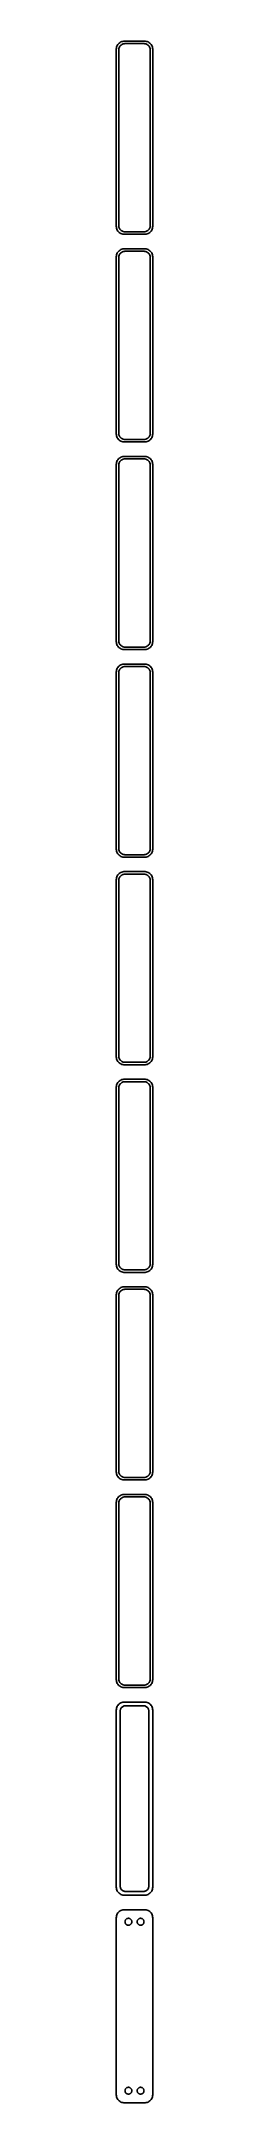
# Model space of a CAD drawing. Header units: metres. Extents: x -11 to 11, y 1230 to 2511.
import ezdxf

# ---------------------------------------------------------------- set-up
doc = ezdxf.new("R2010")
doc.units = ezdxf.units.M

msp = doc.modelspace()

# ---------------------------------------------------------------- linework, layer by layer
for p, q in [((-7.79507, 2510.76), (-8.37889, 2510.52)), ((-7.1869, 2510.91), (-7.79507, 2510.76)), ((-6.56395, 2510.99), (-7.1869, 2510.91)), ((6.56395, 2510.99), (-6.56395, 2510.99)), ((7.1869, 2510.91), (6.56395, 2510.99)), ((7.79507, 2510.76), (7.1869, 2510.91)), ((8.37889, 2510.52), (7.79507, 2510.76)), ((-11.2106, 2506.63), (-11.25, 2506)), ((-11.25, 2506), (-11.25, 2396)), ((-11.0929, 2507.24), (-11.2106, 2506.63)), ((-10.8989, 2507.84), (-11.0929, 2507.24)), ((-10.6315, 2508.41), (-10.8989, 2507.84)), ((-10.2951, 2508.94), (-10.6315, 2508.41)), ((-9.89484, 2509.42), (-10.2951, 2508.94)), ((-9.43712, 2509.85), (-9.89484, 2509.42)), ((-9.75, 2505.5), (-9.71844, 2506)), ((-9.75, 2396.5), (-9.75, 2505.5)), ((-9.71844, 2506), (-9.62433, 2506.49)), ((-9.62433, 2506.49), (-9.4691, 2506.97)), ((-9.4691, 2506.97), (-9.25522, 2507.43)), ((-8.92912, 2510.22), (-9.43712, 2509.85)), ((-9.25522, 2507.43), (-8.98605, 2507.85)), ((-8.98605, 2507.85), (-8.66586, 2508.24)), ((-8.37889, 2510.52), (-8.92912, 2510.22)), ((-8.66586, 2508.24), (-8.29968, 2508.58)), ((-8.29968, 2508.58), (-7.8933, 2508.88)), ((-7.8933, 2508.88), (-7.45311, 2509.12)), ((-7.45311, 2509.12), (-6.98605, 2509.3)), ((-6.98605, 2509.3), (-6.49951, 2509.43)), ((-6.49951, 2509.43), (-6.00116, 2509.49)), ((-6.00116, 2509.49), (6.00116, 2509.49)), ((6.00116, 2509.49), (6.49951, 2509.43)), ((6.49951, 2509.43), (6.98605, 2509.3)), ((6.98605, 2509.3), (7.45311, 2509.12)), ((7.45311, 2509.12), (7.8933, 2508.88)), ((7.8933, 2508.88), (8.29968, 2508.58)), ((8.29968, 2508.58), (8.66586, 2508.24)), ((8.92912, 2510.22), (8.37889, 2510.52)), ((8.66586, 2508.24), (8.98605, 2507.85)), ((9.43712, 2509.85), (8.92912, 2510.22)), ((8.98605, 2507.85), (9.25522, 2507.43)), ((9.25522, 2507.43), (9.4691, 2506.97)), ((9.89484, 2509.42), (9.43712, 2509.85)), ((9.4691, 2506.97), (9.62433, 2506.49)), ((9.62433, 2506.49), (9.71844, 2506)), ((9.71844, 2506), (9.75, 2505.5)), ((9.75, 2505.5), (9.75, 2396.5)), ((10.2951, 2508.94), (9.89484, 2509.42)), ((10.6315, 2508.41), (10.2951, 2508.94)), ((10.8989, 2507.84), (10.6315, 2508.41)), ((11.0929, 2507.24), (10.8989, 2507.84)), ((11.2106, 2506.63), (11.0929, 2507.24)), ((11.25, 2506), (11.2106, 2506.63)), ((11.25, 2396), (11.25, 2506)), ((-11.25, 2396), (-11.2106, 2395.37)), ((-9.71844, 2396), (-9.75, 2396.5)), ((-9.62433, 2395.51), (-9.71844, 2396)), ((-9.4691, 2395.03), (-9.62433, 2395.51)), ((9.62433, 2395.51), (9.4691, 2395.03)), ((9.71844, 2396), (9.62433, 2395.51)), ((9.75, 2396.5), (9.71844, 2396)), ((11.2106, 2395.37), (11.25, 2396)), ((-11.2106, 2395.37), (-11.0929, 2394.76)), ((-11.0929, 2394.76), (-10.8989, 2394.16)), ((-10.8989, 2394.16), (-10.6315, 2393.59)), ((-10.6315, 2393.59), (-10.2951, 2393.06)), ((-10.2951, 2393.06), (-9.89484, 2392.58)), ((-9.89484, 2392.58), (-9.43712, 2392.15)), ((-9.25522, 2394.57), (-9.4691, 2395.03)), ((-9.43712, 2392.15), (-8.92912, 2391.78)), ((-8.98605, 2394.15), (-9.25522, 2394.57)), ((-8.66586, 2393.76), (-8.98605, 2394.15)), ((-8.92912, 2391.78), (-8.37889, 2391.48)), ((-8.29968, 2393.42), (-8.66586, 2393.76)), ((-8.37889, 2391.48), (-7.79507, 2391.24)), ((-7.8933, 2393.12), (-8.29968, 2393.42)), ((-7.45311, 2392.88), (-7.8933, 2393.12)), ((-7.79507, 2391.24), (-7.1869, 2391.09)), ((-6.98605, 2392.7), (-7.45311, 2392.88)), ((-7.1869, 2391.09), (-6.56395, 2391.01)), ((-6.49951, 2392.57), (-6.98605, 2392.7)), ((-6.56395, 2391.01), (6.56395, 2391.01)), ((-6.00116, 2392.51), (-6.49951, 2392.57)), ((6.00116, 2392.51), (-6.00116, 2392.51)), ((6.49951, 2392.57), (6.00116, 2392.51)), ((6.98605, 2392.7), (6.49951, 2392.57)), ((6.56395, 2391.01), (7.1869, 2391.09)), ((7.45311, 2392.88), (6.98605, 2392.7)), ((7.1869, 2391.09), (7.79507, 2391.24)), ((7.8933, 2393.12), (7.45311, 2392.88)), ((7.79507, 2391.24), (8.37889, 2391.48)), ((8.29968, 2393.42), (7.8933, 2393.12)), ((8.66586, 2393.76), (8.29968, 2393.42)), ((8.37889, 2391.48), (8.92912, 2391.78)), ((8.98605, 2394.15), (8.66586, 2393.76)), ((8.92912, 2391.78), (9.43712, 2392.15)), ((9.25522, 2394.57), (8.98605, 2394.15)), ((9.4691, 2395.03), (9.25522, 2394.57)), ((9.43712, 2392.15), (9.89484, 2392.58)), ((9.89484, 2392.58), (10.2951, 2393.06)), ((10.2951, 2393.06), (10.6315, 2393.59)), ((10.6315, 2393.59), (10.8989, 2394.16)), ((10.8989, 2394.16), (11.0929, 2394.76)), ((11.0929, 2394.76), (11.2106, 2395.37)), ((-11.2106, 2377.63), (-11.25, 2377)), ((-11.25, 2377), (-11.25, 2267)), ((-11.0929, 2378.24), (-11.2106, 2377.63)), ((-10.8989, 2378.84), (-11.0929, 2378.24)), ((-10.6315, 2379.41), (-10.8989, 2378.84)), ((-10.2951, 2379.94), (-10.6315, 2379.41)), ((-9.89484, 2380.42), (-10.2951, 2379.94)), ((-9.43712, 2380.85), (-9.89484, 2380.42)), ((-9.75, 2376.5), (-9.71844, 2377)), ((-9.75, 2267.5), (-9.75, 2376.5)), ((-9.71844, 2377), (-9.62433, 2377.49)), ((-9.62433, 2377.49), (-9.4691, 2377.97)), ((-9.4691, 2377.97), (-9.25522, 2378.43)), ((-8.92912, 2381.22), (-9.43712, 2380.85)), ((-9.25522, 2378.43), (-8.98605, 2378.85)), ((-8.98605, 2378.85), (-8.66586, 2379.24)), ((-8.37889, 2381.52), (-8.92912, 2381.22)), ((-8.66586, 2379.24), (-8.29968, 2379.58)), ((-7.79507, 2381.76), (-8.37889, 2381.52)), ((-8.29968, 2379.58), (-7.8933, 2379.88)), ((-7.8933, 2379.88), (-7.45311, 2380.12)), ((-7.1869, 2381.91), (-7.79507, 2381.76)), ((-7.45311, 2380.12), (-6.98605, 2380.3)), ((-6.56395, 2381.99), (-7.1869, 2381.91)), ((-6.98605, 2380.3), (-6.49951, 2380.43)), ((6.56395, 2381.99), (-6.56395, 2381.99)), ((-6.49951, 2380.43), (-6.00116, 2380.49)), ((-6.00116, 2380.49), (6.00116, 2380.49)), ((6.00116, 2380.49), (6.49951, 2380.43)), ((6.49951, 2380.43), (6.98605, 2380.3)), ((7.1869, 2381.91), (6.56395, 2381.99)), ((6.98605, 2380.3), (7.45311, 2380.12)), ((7.79507, 2381.76), (7.1869, 2381.91)), ((7.45311, 2380.12), (7.8933, 2379.88)), ((8.37889, 2381.52), (7.79507, 2381.76)), ((7.8933, 2379.88), (8.29968, 2379.58)), ((8.29968, 2379.58), (8.66586, 2379.24)), ((8.92912, 2381.22), (8.37889, 2381.52)), ((8.66586, 2379.24), (8.98605, 2378.85)), ((9.43712, 2380.85), (8.92912, 2381.22)), ((8.98605, 2378.85), (9.25522, 2378.43)), ((9.25522, 2378.43), (9.4691, 2377.97)), ((9.89484, 2380.42), (9.43712, 2380.85)), ((9.4691, 2377.97), (9.62433, 2377.49)), ((9.62433, 2377.49), (9.71844, 2377)), ((9.71844, 2377), (9.75, 2376.5)), ((9.75, 2376.5), (9.75, 2267.5)), ((10.2951, 2379.94), (9.89484, 2380.42)), ((10.6315, 2379.41), (10.2951, 2379.94)), ((10.8989, 2378.84), (10.6315, 2379.41)), ((11.0929, 2378.24), (10.8989, 2378.84)), ((11.2106, 2377.63), (11.0929, 2378.24)), ((11.25, 2377), (11.2106, 2377.63)), ((11.25, 2267), (11.25, 2377)), ((-9.71844, 2267), (-9.75, 2267.5)), ((9.75, 2267.5), (9.71844, 2267)), ((-11.25, 2267), (-11.2106, 2266.37)), ((-11.2106, 2266.37), (-11.0929, 2265.76)), ((-11.0929, 2265.76), (-10.8989, 2265.16)), ((-10.8989, 2265.16), (-10.6315, 2264.59)), ((-10.6315, 2264.59), (-10.2951, 2264.06)), ((-10.2951, 2264.06), (-9.89484, 2263.58)), ((-9.89484, 2263.58), (-9.43712, 2263.15)), ((-9.62433, 2266.51), (-9.71844, 2267)), ((-9.4691, 2266.03), (-9.62433, 2266.51)), ((-9.25522, 2265.57), (-9.4691, 2266.03)), ((-9.43712, 2263.15), (-8.92912, 2262.78)), ((-8.98605, 2265.15), (-9.25522, 2265.57)), ((-8.66586, 2264.76), (-8.98605, 2265.15)), ((-8.92912, 2262.78), (-8.37889, 2262.48)), ((-8.29968, 2264.42), (-8.66586, 2264.76)), ((-8.37889, 2262.48), (-7.79507, 2262.24)), ((-7.8933, 2264.12), (-8.29968, 2264.42)), ((-7.45311, 2263.88), (-7.8933, 2264.12)), ((-7.79507, 2262.24), (-7.1869, 2262.09)), ((-6.98605, 2263.7), (-7.45311, 2263.88)), ((-7.1869, 2262.09), (-6.56395, 2262.01)), ((-6.49951, 2263.57), (-6.98605, 2263.7)), ((-6.56395, 2262.01), (6.56395, 2262.01)), ((-6.00116, 2263.51), (-6.49951, 2263.57)), ((6.00116, 2263.51), (-6.00116, 2263.51)), ((6.49951, 2263.57), (6.00116, 2263.51)), ((6.98605, 2263.7), (6.49951, 2263.57)), ((6.56395, 2262.01), (7.1869, 2262.09)), ((7.45311, 2263.88), (6.98605, 2263.7)), ((7.1869, 2262.09), (7.79507, 2262.24)), ((7.8933, 2264.12), (7.45311, 2263.88)), ((7.79507, 2262.24), (8.37889, 2262.48)), ((8.29968, 2264.42), (7.8933, 2264.12)), ((8.66586, 2264.76), (8.29968, 2264.42)), ((8.37889, 2262.48), (8.92912, 2262.78)), ((8.98605, 2265.15), (8.66586, 2264.76)), ((8.92912, 2262.78), (9.43712, 2263.15)), ((9.25522, 2265.57), (8.98605, 2265.15)), ((9.4691, 2266.03), (9.25522, 2265.57)), ((9.43712, 2263.15), (9.89484, 2263.58)), ((9.62433, 2266.51), (9.4691, 2266.03)), ((9.71844, 2267), (9.62433, 2266.51)), ((9.89484, 2263.58), (10.2951, 2264.06)), ((10.2951, 2264.06), (10.6315, 2264.59)), ((10.6315, 2264.59), (10.8989, 2265.16)), ((10.8989, 2265.16), (11.0929, 2265.76)), ((11.0929, 2265.76), (11.2106, 2266.37)), ((11.2106, 2266.37), (11.25, 2267)), ((-11.2106, 2248.63), (-11.25, 2248)), ((-11.25, 2248), (-11.25, 2138)), ((-11.0929, 2249.24), (-11.2106, 2248.63)), ((-10.8989, 2249.84), (-11.0929, 2249.24)), ((-10.6315, 2250.41), (-10.8989, 2249.84)), ((-10.2951, 2250.94), (-10.6315, 2250.41)), ((-9.89484, 2251.42), (-10.2951, 2250.94)), ((-9.43712, 2251.85), (-9.89484, 2251.42)), ((-9.75, 2247.5), (-9.71844, 2248)), ((-9.75, 2138.5), (-9.75, 2247.5)), ((-9.71844, 2248), (-9.62433, 2248.49)), ((-9.62433, 2248.49), (-9.4691, 2248.97)), ((-9.4691, 2248.97), (-9.25522, 2249.43)), ((-8.92912, 2252.22), (-9.43712, 2251.85)), ((-9.25522, 2249.43), (-8.98605, 2249.85)), ((-8.98605, 2249.85), (-8.66586, 2250.24)), ((-8.37889, 2252.52), (-8.92912, 2252.22)), ((-8.66586, 2250.24), (-8.29968, 2250.58)), ((-7.79507, 2252.76), (-8.37889, 2252.52)), ((-8.29968, 2250.58), (-7.8933, 2250.88)), ((-7.8933, 2250.88), (-7.45311, 2251.12)), ((-7.1869, 2252.91), (-7.79507, 2252.76)), ((-7.45311, 2251.12), (-6.98605, 2251.3)), ((-6.56395, 2252.99), (-7.1869, 2252.91)), ((-6.98605, 2251.3), (-6.49951, 2251.43)), ((6.56395, 2252.99), (-6.56395, 2252.99)), ((-6.49951, 2251.43), (-6.00116, 2251.49)), ((-6.00116, 2251.49), (6.00116, 2251.49)), ((6.00116, 2251.49), (6.49951, 2251.43)), ((6.49951, 2251.43), (6.98605, 2251.3)), ((7.1869, 2252.91), (6.56395, 2252.99)), ((6.98605, 2251.3), (7.45311, 2251.12)), ((7.79507, 2252.76), (7.1869, 2252.91)), ((7.45311, 2251.12), (7.8933, 2250.88)), ((8.37889, 2252.52), (7.79507, 2252.76)), ((7.8933, 2250.88), (8.29968, 2250.58)), ((8.29968, 2250.58), (8.66586, 2250.24)), ((8.92912, 2252.22), (8.37889, 2252.52)), ((8.66586, 2250.24), (8.98605, 2249.85)), ((9.43712, 2251.85), (8.92912, 2252.22)), ((8.98605, 2249.85), (9.25522, 2249.43)), ((9.25522, 2249.43), (9.4691, 2248.97)), ((9.89484, 2251.42), (9.43712, 2251.85)), ((9.4691, 2248.97), (9.62433, 2248.49)), ((9.62433, 2248.49), (9.71844, 2248)), ((9.71844, 2248), (9.75, 2247.5)), ((9.75, 2247.5), (9.75, 2138.5)), ((10.2951, 2250.94), (9.89484, 2251.42)), ((10.6315, 2250.41), (10.2951, 2250.94)), ((10.8989, 2249.84), (10.6315, 2250.41)), ((11.0929, 2249.24), (10.8989, 2249.84)), ((11.2106, 2248.63), (11.0929, 2249.24)), ((11.25, 2248), (11.2106, 2248.63)), ((11.25, 2138), (11.25, 2248)), ((-11.25, 2138), (-11.2106, 2137.37)), ((-11.2106, 2137.37), (-11.0929, 2136.76)), ((-11.0929, 2136.76), (-10.8989, 2136.16)), ((-10.8989, 2136.16), (-10.6315, 2135.59)), ((-10.6315, 2135.59), (-10.2951, 2135.06)), ((-10.2951, 2135.06), (-9.89484, 2134.58)), ((-9.89484, 2134.58), (-9.43712, 2134.15)), ((-9.71844, 2138), (-9.75, 2138.5)), ((-9.62433, 2137.51), (-9.71844, 2138)), ((-9.4691, 2137.03), (-9.62433, 2137.51)), ((-9.25522, 2136.57), (-9.4691, 2137.03)), ((-9.43712, 2134.15), (-8.92912, 2133.78)), ((-8.98605, 2136.15), (-9.25522, 2136.57)), ((-8.66586, 2135.76), (-8.98605, 2136.15)), ((-8.92912, 2133.78), (-8.37889, 2133.48)), ((-8.29968, 2135.42), (-8.66586, 2135.76)), ((-8.37889, 2133.48), (-7.79507, 2133.24)), ((-7.8933, 2135.12), (-8.29968, 2135.42)), ((-7.45311, 2134.88), (-7.8933, 2135.12)), ((-7.79507, 2133.24), (-7.1869, 2133.09)), ((-6.98605, 2134.7), (-7.45311, 2134.88)), ((-7.1869, 2133.09), (-6.56395, 2133.01)), ((-6.49951, 2134.57), (-6.98605, 2134.7)), ((-6.56395, 2133.01), (6.56395, 2133.01)), ((-6.00116, 2134.51), (-6.49951, 2134.57)), ((6.00116, 2134.51), (-6.00116, 2134.51)), ((6.49951, 2134.57), (6.00116, 2134.51)), ((6.98605, 2134.7), (6.49951, 2134.57)), ((6.56395, 2133.01), (7.1869, 2133.09)), ((7.45311, 2134.88), (6.98605, 2134.7)), ((7.1869, 2133.09), (7.79507, 2133.24)), ((7.8933, 2135.12), (7.45311, 2134.88)), ((7.79507, 2133.24), (8.37889, 2133.48)), ((8.29968, 2135.42), (7.8933, 2135.12)), ((8.66586, 2135.76), (8.29968, 2135.42)), ((8.37889, 2133.48), (8.92912, 2133.78)), ((8.98605, 2136.15), (8.66586, 2135.76)), ((8.92912, 2133.78), (9.43712, 2134.15)), ((9.25522, 2136.57), (8.98605, 2136.15)), ((9.4691, 2137.03), (9.25522, 2136.57)), ((9.43712, 2134.15), (9.89484, 2134.58)), ((9.62433, 2137.51), (9.4691, 2137.03)), ((9.71844, 2138), (9.62433, 2137.51)), ((9.75, 2138.5), (9.71844, 2138)), ((9.89484, 2134.58), (10.2951, 2135.06)), ((10.2951, 2135.06), (10.6315, 2135.59)), ((10.6315, 2135.59), (10.8989, 2136.16)), ((10.8989, 2136.16), (11.0929, 2136.76)), ((11.0929, 2136.76), (11.2106, 2137.37)), ((11.2106, 2137.37), (11.25, 2138)), ((-11.2106, 2119.63), (-11.25, 2119)), ((-11.25, 2119), (-11.25, 2009)), ((-11.0929, 2120.24), (-11.2106, 2119.63)), ((-10.8989, 2120.84), (-11.0929, 2120.24)), ((-10.6315, 2121.41), (-10.8989, 2120.84)), ((-10.2951, 2121.94), (-10.6315, 2121.41)), ((-9.89484, 2122.42), (-10.2951, 2121.94)), ((-9.43712, 2122.85), (-9.89484, 2122.42)), ((-9.75, 2118.5), (-9.71844, 2119)), ((-9.75, 2009.5), (-9.75, 2118.5)), ((-9.71844, 2119), (-9.62433, 2119.49)), ((-9.62433, 2119.49), (-9.4691, 2119.97)), ((-9.4691, 2119.97), (-9.25522, 2120.43)), ((-8.92912, 2123.22), (-9.43712, 2122.85)), ((-9.25522, 2120.43), (-8.98605, 2120.85)), ((-8.98605, 2120.85), (-8.66586, 2121.24)), ((-8.37889, 2123.52), (-8.92912, 2123.22)), ((-8.66586, 2121.24), (-8.29968, 2121.58)), ((-7.79507, 2123.76), (-8.37889, 2123.52)), ((-8.29968, 2121.58), (-7.8933, 2121.88)), ((-7.8933, 2121.88), (-7.45311, 2122.12)), ((-7.1869, 2123.91), (-7.79507, 2123.76)), ((-7.45311, 2122.12), (-6.98605, 2122.3)), ((-6.56395, 2123.99), (-7.1869, 2123.91)), ((-6.98605, 2122.3), (-6.49951, 2122.43)), ((6.56395, 2123.99), (-6.56395, 2123.99)), ((-6.49951, 2122.43), (-6.00116, 2122.49)), ((-6.00116, 2122.49), (6.00116, 2122.49)), ((6.00116, 2122.49), (6.49951, 2122.43)), ((6.49951, 2122.43), (6.98605, 2122.3)), ((7.1869, 2123.91), (6.56395, 2123.99)), ((6.98605, 2122.3), (7.45311, 2122.12)), ((7.79507, 2123.76), (7.1869, 2123.91)), ((7.45311, 2122.12), (7.8933, 2121.88)), ((8.37889, 2123.52), (7.79507, 2123.76)), ((7.8933, 2121.88), (8.29968, 2121.58)), ((8.29968, 2121.58), (8.66586, 2121.24)), ((8.92912, 2123.22), (8.37889, 2123.52)), ((8.66586, 2121.24), (8.98605, 2120.85)), ((9.43712, 2122.85), (8.92912, 2123.22)), ((8.98605, 2120.85), (9.25522, 2120.43)), ((9.25522, 2120.43), (9.4691, 2119.97)), ((9.89484, 2122.42), (9.43712, 2122.85)), ((9.4691, 2119.97), (9.62433, 2119.49)), ((9.62433, 2119.49), (9.71844, 2119)), ((9.71844, 2119), (9.75, 2118.5)), ((9.75, 2118.5), (9.75, 2009.5)), ((10.2951, 2121.94), (9.89484, 2122.42)), ((10.6315, 2121.41), (10.2951, 2121.94)), ((10.8989, 2120.84), (10.6315, 2121.41)), ((11.0929, 2120.24), (10.8989, 2120.84)), ((11.2106, 2119.63), (11.0929, 2120.24)), ((11.25, 2119), (11.2106, 2119.63)), ((11.25, 2009), (11.25, 2119)), ((-11.25, 2009), (-11.2106, 2008.37)), ((-11.2106, 2008.37), (-11.0929, 2007.76)), ((-11.0929, 2007.76), (-10.8989, 2007.16)), ((-10.8989, 2007.16), (-10.6315, 2006.59)), ((-10.6315, 2006.59), (-10.2951, 2006.06)), ((-10.2951, 2006.06), (-9.89484, 2005.58)), ((-9.89484, 2005.58), (-9.43712, 2005.15)), ((-9.71844, 2009), (-9.75, 2009.5)), ((-9.62433, 2008.51), (-9.71844, 2009)), ((-9.4691, 2008.03), (-9.62433, 2008.51)), ((-9.25522, 2007.57), (-9.4691, 2008.03)), ((-9.43712, 2005.15), (-8.92912, 2004.78)), ((-8.98605, 2007.15), (-9.25522, 2007.57)), ((-8.66586, 2006.76), (-8.98605, 2007.15)), ((-8.92912, 2004.78), (-8.37889, 2004.48)), ((-8.29968, 2006.42), (-8.66586, 2006.76)), ((-8.37889, 2004.48), (-7.79507, 2004.24)), ((-7.8933, 2006.12), (-8.29968, 2006.42)), ((-7.45311, 2005.88), (-7.8933, 2006.12)), ((-7.79507, 2004.24), (-7.1869, 2004.09)), ((-6.98605, 2005.7), (-7.45311, 2005.88)), ((-7.1869, 2004.09), (-6.56395, 2004.01)), ((-6.49951, 2005.57), (-6.98605, 2005.7)), ((-6.56395, 2004.01), (6.56395, 2004.01)), ((-6.00116, 2005.51), (-6.49951, 2005.57)), ((6.00116, 2005.51), (-6.00116, 2005.51)), ((6.49951, 2005.57), (6.00116, 2005.51)), ((6.98605, 2005.7), (6.49951, 2005.57)), ((6.56395, 2004.01), (7.1869, 2004.09)), ((7.45311, 2005.88), (6.98605, 2005.7)), ((7.1869, 2004.09), (7.79507, 2004.24)), ((7.8933, 2006.12), (7.45311, 2005.88)), ((7.79507, 2004.24), (8.37889, 2004.48)), ((8.29968, 2006.42), (7.8933, 2006.12)), ((8.66586, 2006.76), (8.29968, 2006.42)), ((8.37889, 2004.48), (8.92912, 2004.78)), ((8.98605, 2007.15), (8.66586, 2006.76)), ((8.92912, 2004.78), (9.43712, 2005.15)), ((9.25522, 2007.57), (8.98605, 2007.15)), ((9.4691, 2008.03), (9.25522, 2007.57)), ((9.43712, 2005.15), (9.89484, 2005.58)), ((9.62433, 2008.51), (9.4691, 2008.03)), ((9.71844, 2009), (9.62433, 2008.51)), ((9.75, 2009.5), (9.71844, 2009)), ((9.89484, 2005.58), (10.2951, 2006.06)), ((10.2951, 2006.06), (10.6315, 2006.59)), ((10.6315, 2006.59), (10.8989, 2007.16)), ((10.8989, 2007.16), (11.0929, 2007.76)), ((11.0929, 2007.76), (11.2106, 2008.37)), ((11.2106, 2008.37), (11.25, 2009)), ((-11.2106, 1990.63), (-11.25, 1990)), ((-11.25, 1990), (-11.25, 1880)), ((-11.0929, 1991.24), (-11.2106, 1990.63)), ((-10.8989, 1991.84), (-11.0929, 1991.24)), ((-10.6315, 1992.41), (-10.8989, 1991.84)), ((-10.2951, 1992.94), (-10.6315, 1992.41)), ((-9.89484, 1993.42), (-10.2951, 1992.94)), ((-9.43712, 1993.85), (-9.89484, 1993.42)), ((-9.75, 1989.5), (-9.71844, 1990)), ((-9.75, 1880.5), (-9.75, 1989.5)), ((-9.71844, 1990), (-9.62433, 1990.49)), ((-9.62433, 1990.49), (-9.4691, 1990.97)), ((-9.4691, 1990.97), (-9.25522, 1991.43)), ((-8.92912, 1994.22), (-9.43712, 1993.85)), ((-9.25522, 1991.43), (-8.98605, 1991.85)), ((-8.98605, 1991.85), (-8.66586, 1992.24)), ((-8.37889, 1994.52), (-8.92912, 1994.22)), ((-8.66586, 1992.24), (-8.29968, 1992.58)), ((-7.79507, 1994.76), (-8.37889, 1994.52)), ((-8.29968, 1992.58), (-7.8933, 1992.88)), ((-7.8933, 1992.88), (-7.45311, 1993.12)), ((-7.1869, 1994.91), (-7.79507, 1994.76)), ((-7.45311, 1993.12), (-6.98605, 1993.3)), ((-6.56395, 1994.99), (-7.1869, 1994.91)), ((-6.98605, 1993.3), (-6.49951, 1993.43)), ((6.56395, 1994.99), (-6.56395, 1994.99)), ((-6.49951, 1993.43), (-6.00116, 1993.49)), ((-6.00116, 1993.49), (6.00116, 1993.49)), ((6.00116, 1993.49), (6.49951, 1993.43)), ((6.49951, 1993.43), (6.98605, 1993.3)), ((7.1869, 1994.91), (6.56395, 1994.99)), ((6.98605, 1993.3), (7.45311, 1993.12)), ((7.79507, 1994.76), (7.1869, 1994.91)), ((7.45311, 1993.12), (7.8933, 1992.88)), ((8.37889, 1994.52), (7.79507, 1994.76)), ((7.8933, 1992.88), (8.29968, 1992.58)), ((8.29968, 1992.58), (8.66586, 1992.24)), ((8.92912, 1994.22), (8.37889, 1994.52)), ((8.66586, 1992.24), (8.98605, 1991.85)), ((9.43712, 1993.85), (8.92912, 1994.22)), ((8.98605, 1991.85), (9.25522, 1991.43)), ((9.25522, 1991.43), (9.4691, 1990.97)), ((9.89484, 1993.42), (9.43712, 1993.85)), ((9.4691, 1990.97), (9.62433, 1990.49)), ((9.62433, 1990.49), (9.71844, 1990)), ((9.71844, 1990), (9.75, 1989.5)), ((9.75, 1989.5), (9.75, 1880.5)), ((10.2951, 1992.94), (9.89484, 1993.42)), ((10.6315, 1992.41), (10.2951, 1992.94)), ((10.8989, 1991.84), (10.6315, 1992.41)), ((11.0929, 1991.24), (10.8989, 1991.84)), ((11.2106, 1990.63), (11.0929, 1991.24)), ((11.25, 1990), (11.2106, 1990.63)), ((11.25, 1880), (11.25, 1990)), ((-11.25, 1880), (-11.2106, 1879.37)), ((-11.2106, 1879.37), (-11.0929, 1878.76)), ((-11.0929, 1878.76), (-10.8989, 1878.16)), ((-10.8989, 1878.16), (-10.6315, 1877.59)), ((-10.6315, 1877.59), (-10.2951, 1877.06)), ((-10.2951, 1877.06), (-9.89484, 1876.58)), ((-9.89484, 1876.58), (-9.43712, 1876.15)), ((-9.71844, 1880), (-9.75, 1880.5)), ((-9.62433, 1879.51), (-9.71844, 1880)), ((-9.4691, 1879.03), (-9.62433, 1879.51)), ((-9.25522, 1878.57), (-9.4691, 1879.03)), ((-9.43712, 1876.15), (-8.92912, 1875.78)), ((-8.98605, 1878.15), (-9.25522, 1878.57)), ((-8.66586, 1877.76), (-8.98605, 1878.15)), ((-8.92912, 1875.78), (-8.37889, 1875.48)), ((-8.29968, 1877.42), (-8.66586, 1877.76)), ((-8.37889, 1875.48), (-7.79507, 1875.24)), ((-7.8933, 1877.12), (-8.29968, 1877.42)), ((-7.45311, 1876.88), (-7.8933, 1877.12)), ((-7.79507, 1875.24), (-7.1869, 1875.09)), ((-6.98605, 1876.7), (-7.45311, 1876.88)), ((-7.1869, 1875.09), (-6.56395, 1875.01)), ((-6.49951, 1876.57), (-6.98605, 1876.7)), ((-6.56395, 1875.01), (6.56395, 1875.01)), ((-6.00116, 1876.51), (-6.49951, 1876.57)), ((6.00116, 1876.51), (-6.00116, 1876.51)), ((6.49951, 1876.57), (6.00116, 1876.51)), ((6.98605, 1876.7), (6.49951, 1876.57)), ((6.56395, 1875.01), (7.1869, 1875.09)), ((7.45311, 1876.88), (6.98605, 1876.7)), ((7.1869, 1875.09), (7.79507, 1875.24)), ((7.8933, 1877.12), (7.45311, 1876.88)), ((7.79507, 1875.24), (8.37889, 1875.48)), ((8.29968, 1877.42), (7.8933, 1877.12)), ((8.66586, 1877.76), (8.29968, 1877.42)), ((8.37889, 1875.48), (8.92912, 1875.78)), ((8.98605, 1878.15), (8.66586, 1877.76)), ((8.92912, 1875.78), (9.43712, 1876.15)), ((9.25522, 1878.57), (8.98605, 1878.15)), ((9.4691, 1879.03), (9.25522, 1878.57)), ((9.43712, 1876.15), (9.89484, 1876.58)), ((9.62433, 1879.51), (9.4691, 1879.03)), ((9.71844, 1880), (9.62433, 1879.51)), ((9.75, 1880.5), (9.71844, 1880)), ((9.89484, 1876.58), (10.2951, 1877.06)), ((10.2951, 1877.06), (10.6315, 1877.59)), ((10.6315, 1877.59), (10.8989, 1878.16)), ((10.8989, 1878.16), (11.0929, 1878.76)), ((11.0929, 1878.76), (11.2106, 1879.37)), ((11.2106, 1879.37), (11.25, 1880)), ((-11.2106, 1861.63), (-11.25, 1861)), ((-11.25, 1861), (-11.25, 1751)), ((-11.0929, 1862.24), (-11.2106, 1861.63)), ((-10.8989, 1862.84), (-11.0929, 1862.24)), ((-10.6315, 1863.41), (-10.8989, 1862.84)), ((-10.2951, 1863.94), (-10.6315, 1863.41)), ((-9.89484, 1864.42), (-10.2951, 1863.94)), ((-9.43712, 1864.85), (-9.89484, 1864.42)), ((-9.75, 1860.5), (-9.71844, 1861)), ((-9.75, 1751.5), (-9.75, 1860.5)), ((-9.71844, 1861), (-9.62433, 1861.49)), ((-9.62433, 1861.49), (-9.4691, 1861.97)), ((-9.4691, 1861.97), (-9.25522, 1862.43)), ((-8.92912, 1865.22), (-9.43712, 1864.85)), ((-9.25522, 1862.43), (-8.98605, 1862.85)), ((-8.98605, 1862.85), (-8.66586, 1863.24)), ((-8.37889, 1865.52), (-8.92912, 1865.22)), ((-8.66586, 1863.24), (-8.29968, 1863.58)), ((-7.79507, 1865.76), (-8.37889, 1865.52)), ((-8.29968, 1863.58), (-7.8933, 1863.88)), ((-7.8933, 1863.88), (-7.45311, 1864.12)), ((-7.1869, 1865.91), (-7.79507, 1865.76)), ((-7.45311, 1864.12), (-6.98605, 1864.3)), ((-6.56395, 1865.99), (-7.1869, 1865.91)), ((-6.98605, 1864.3), (-6.49951, 1864.43)), ((6.56395, 1865.99), (-6.56395, 1865.99)), ((-6.49951, 1864.43), (-6.00116, 1864.49)), ((-6.00116, 1864.49), (6.00116, 1864.49)), ((6.00116, 1864.49), (6.49951, 1864.43)), ((6.49951, 1864.43), (6.98605, 1864.3)), ((7.1869, 1865.91), (6.56395, 1865.99)), ((6.98605, 1864.3), (7.45311, 1864.12)), ((7.79507, 1865.76), (7.1869, 1865.91)), ((7.45311, 1864.12), (7.8933, 1863.88)), ((8.37889, 1865.52), (7.79507, 1865.76)), ((7.8933, 1863.88), (8.29968, 1863.58)), ((8.29968, 1863.58), (8.66586, 1863.24)), ((8.92912, 1865.22), (8.37889, 1865.52)), ((8.66586, 1863.24), (8.98605, 1862.85)), ((9.43712, 1864.85), (8.92912, 1865.22)), ((8.98605, 1862.85), (9.25522, 1862.43)), ((9.25522, 1862.43), (9.4691, 1861.97)), ((9.89484, 1864.42), (9.43712, 1864.85)), ((9.4691, 1861.97), (9.62433, 1861.49)), ((9.62433, 1861.49), (9.71844, 1861)), ((9.71844, 1861), (9.75, 1860.5)), ((9.75, 1860.5), (9.75, 1751.5)), ((10.2951, 1863.94), (9.89484, 1864.42)), ((10.6315, 1863.41), (10.2951, 1863.94)), ((10.8989, 1862.84), (10.6315, 1863.41)), ((11.0929, 1862.24), (10.8989, 1862.84)), ((11.2106, 1861.63), (11.0929, 1862.24)), ((11.25, 1861), (11.2106, 1861.63)), ((11.25, 1751), (11.25, 1861)), ((-11.25, 1751), (-11.2106, 1750.37)), ((-11.2106, 1750.37), (-11.0929, 1749.76)), ((-11.0929, 1749.76), (-10.8989, 1749.16)), ((-10.8989, 1749.16), (-10.6315, 1748.59)), ((-10.6315, 1748.59), (-10.2951, 1748.06)), ((-10.2951, 1748.06), (-9.89484, 1747.58)), ((-9.89484, 1747.58), (-9.43712, 1747.15)), ((-9.71844, 1751), (-9.75, 1751.5)), ((-9.62433, 1750.51), (-9.71844, 1751)), ((-9.4691, 1750.03), (-9.62433, 1750.51)), ((-9.25522, 1749.57), (-9.4691, 1750.03)), ((-9.43712, 1747.15), (-8.92912, 1746.78)), ((-8.98605, 1749.15), (-9.25522, 1749.57)), ((-8.66586, 1748.76), (-8.98605, 1749.15)), ((-8.92912, 1746.78), (-8.37889, 1746.48)), ((-8.29968, 1748.42), (-8.66586, 1748.76)), ((-8.37889, 1746.48), (-7.79507, 1746.24)), ((-7.8933, 1748.12), (-8.29968, 1748.42)), ((-7.45311, 1747.88), (-7.8933, 1748.12)), ((-7.79507, 1746.24), (-7.1869, 1746.09)), ((-6.98605, 1747.7), (-7.45311, 1747.88)), ((-7.1869, 1746.09), (-6.56395, 1746.01)), ((-6.49951, 1747.57), (-6.98605, 1747.7)), ((-6.56395, 1746.01), (6.56395, 1746.01)), ((-6.00116, 1747.51), (-6.49951, 1747.57)), ((6.00116, 1747.51), (-6.00116, 1747.51)), ((6.49951, 1747.57), (6.00116, 1747.51)), ((6.98605, 1747.7), (6.49951, 1747.57)), ((6.56395, 1746.01), (7.1869, 1746.09)), ((7.45311, 1747.88), (6.98605, 1747.7)), ((7.1869, 1746.09), (7.79507, 1746.24)), ((7.8933, 1748.12), (7.45311, 1747.88)), ((7.79507, 1746.24), (8.37889, 1746.48)), ((8.29968, 1748.42), (7.8933, 1748.12)), ((8.66586, 1748.76), (8.29968, 1748.42)), ((8.37889, 1746.48), (8.92912, 1746.78)), ((8.98605, 1749.15), (8.66586, 1748.76)), ((8.92912, 1746.78), (9.43712, 1747.15)), ((9.25522, 1749.57), (8.98605, 1749.15)), ((9.4691, 1750.03), (9.25522, 1749.57)), ((9.43712, 1747.15), (9.89484, 1747.58)), ((9.62433, 1750.51), (9.4691, 1750.03)), ((9.71844, 1751), (9.62433, 1750.51)), ((9.75, 1751.5), (9.71844, 1751)), ((9.89484, 1747.58), (10.2951, 1748.06)), ((10.2951, 1748.06), (10.6315, 1748.59)), ((10.6315, 1748.59), (10.8989, 1749.16)), ((10.8989, 1749.16), (11.0929, 1749.76)), ((11.0929, 1749.76), (11.2106, 1750.37)), ((11.2106, 1750.37), (11.25, 1751)), ((-11.2106, 1732.63), (-11.25, 1732)), ((-11.25, 1732), (-11.25, 1622)), ((-11.0929, 1733.24), (-11.2106, 1732.63)), ((-10.8989, 1733.84), (-11.0929, 1733.24)), ((-10.6315, 1734.41), (-10.8989, 1733.84)), ((-10.2951, 1734.94), (-10.6315, 1734.41)), ((-9.89484, 1735.42), (-10.2951, 1734.94)), ((-9.43712, 1735.85), (-9.89484, 1735.42)), ((-9.75, 1731.5), (-9.71844, 1732)), ((-9.75, 1622.5), (-9.75, 1731.5)), ((-9.71844, 1732), (-9.62433, 1732.49)), ((-9.62433, 1732.49), (-9.4691, 1732.97)), ((-9.4691, 1732.97), (-9.25522, 1733.43)), ((-8.92912, 1736.22), (-9.43712, 1735.85)), ((-9.25522, 1733.43), (-8.98605, 1733.85)), ((-8.98605, 1733.85), (-8.66586, 1734.24)), ((-8.37889, 1736.52), (-8.92912, 1736.22)), ((-8.66586, 1734.24), (-8.29968, 1734.58)), ((-7.79507, 1736.76), (-8.37889, 1736.52)), ((-8.29968, 1734.58), (-7.8933, 1734.88)), ((-7.8933, 1734.88), (-7.45311, 1735.12)), ((-7.1869, 1736.91), (-7.79507, 1736.76)), ((-7.45311, 1735.12), (-6.98605, 1735.3)), ((-6.56395, 1736.99), (-7.1869, 1736.91)), ((-6.98605, 1735.3), (-6.49951, 1735.43)), ((6.56395, 1736.99), (-6.56395, 1736.99)), ((-6.49951, 1735.43), (-6.00116, 1735.49)), ((-6.00116, 1735.49), (6.00116, 1735.49)), ((6.00116, 1735.49), (6.49951, 1735.43)), ((6.49951, 1735.43), (6.98605, 1735.3)), ((7.1869, 1736.91), (6.56395, 1736.99)), ((6.98605, 1735.3), (7.45311, 1735.12)), ((7.79507, 1736.76), (7.1869, 1736.91)), ((7.45311, 1735.12), (7.8933, 1734.88)), ((8.37889, 1736.52), (7.79507, 1736.76)), ((7.8933, 1734.88), (8.29968, 1734.58)), ((8.29968, 1734.58), (8.66586, 1734.24)), ((8.92912, 1736.22), (8.37889, 1736.52)), ((8.66586, 1734.24), (8.98605, 1733.85)), ((9.43712, 1735.85), (8.92912, 1736.22)), ((8.98605, 1733.85), (9.25522, 1733.43)), ((9.25522, 1733.43), (9.4691, 1732.97)), ((9.89484, 1735.42), (9.43712, 1735.85)), ((9.4691, 1732.97), (9.62433, 1732.49)), ((9.62433, 1732.49), (9.71844, 1732)), ((9.71844, 1732), (9.75, 1731.5)), ((9.75, 1731.5), (9.75, 1622.5)), ((10.2951, 1734.94), (9.89484, 1735.42)), ((10.6315, 1734.41), (10.2951, 1734.94)), ((10.8989, 1733.84), (10.6315, 1734.41)), ((11.0929, 1733.24), (10.8989, 1733.84)), ((11.2106, 1732.63), (11.0929, 1733.24)), ((11.25, 1732), (11.2106, 1732.63)), ((11.25, 1622), (11.25, 1732)), ((-11.25, 1622), (-11.2106, 1621.37)), ((-11.2106, 1621.37), (-11.0929, 1620.76)), ((-11.0929, 1620.76), (-10.8989, 1620.16)), ((-10.8989, 1620.16), (-10.6315, 1619.59)), ((-10.6315, 1619.59), (-10.2951, 1619.06)), ((-10.2951, 1619.06), (-9.89484, 1618.58)), ((-9.89484, 1618.58), (-9.43712, 1618.15)), ((-9.71844, 1622), (-9.75, 1622.5)), ((-9.62433, 1621.51), (-9.71844, 1622)), ((-9.4691, 1621.03), (-9.62433, 1621.51)), ((-9.25522, 1620.57), (-9.4691, 1621.03)), ((-9.43712, 1618.15), (-8.92912, 1617.78)), ((-8.98605, 1620.15), (-9.25522, 1620.57)), ((-8.66586, 1619.76), (-8.98605, 1620.15)), ((-8.92912, 1617.78), (-8.37889, 1617.48)), ((-8.29968, 1619.42), (-8.66586, 1619.76)), ((-8.37889, 1617.48), (-7.79507, 1617.24)), ((-7.8933, 1619.12), (-8.29968, 1619.42)), ((-7.45311, 1618.88), (-7.8933, 1619.12)), ((-7.79507, 1617.24), (-7.1869, 1617.09)), ((-6.98605, 1618.7), (-7.45311, 1618.88)), ((-7.1869, 1617.09), (-6.56395, 1617.01)), ((-6.49951, 1618.57), (-6.98605, 1618.7)), ((-6.56395, 1617.01), (6.56395, 1617.01)), ((-6.00116, 1618.51), (-6.49951, 1618.57)), ((6.00116, 1618.51), (-6.00116, 1618.51)), ((6.49951, 1618.57), (6.00116, 1618.51)), ((6.98605, 1618.7), (6.49951, 1618.57)), ((6.56395, 1617.01), (7.1869, 1617.09)), ((7.45311, 1618.88), (6.98605, 1618.7)), ((7.1869, 1617.09), (7.79507, 1617.24)), ((7.8933, 1619.12), (7.45311, 1618.88)), ((7.79507, 1617.24), (8.37889, 1617.48)), ((8.29968, 1619.42), (7.8933, 1619.12)), ((8.66586, 1619.76), (8.29968, 1619.42)), ((8.37889, 1617.48), (8.92912, 1617.78)), ((8.98605, 1620.15), (8.66586, 1619.76)), ((8.92912, 1617.78), (9.43712, 1618.15)), ((9.25522, 1620.57), (8.98605, 1620.15)), ((9.4691, 1621.03), (9.25522, 1620.57)), ((9.43712, 1618.15), (9.89484, 1618.58)), ((9.62433, 1621.51), (9.4691, 1621.03)), ((9.71844, 1622), (9.62433, 1621.51)), ((9.75, 1622.5), (9.71844, 1622)), ((9.89484, 1618.58), (10.2951, 1619.06)), ((10.2951, 1619.06), (10.6315, 1619.59)), ((10.6315, 1619.59), (10.8989, 1620.16)), ((10.8989, 1620.16), (11.0929, 1620.76)), ((11.0929, 1620.76), (11.2106, 1621.37)), ((11.2106, 1621.37), (11.25, 1622)), ((-11.2106, 1603.63), (-11.25, 1603)), ((-11.25, 1603), (-11.25, 1493)), ((-11.0929, 1604.24), (-11.2106, 1603.63)), ((-10.8989, 1604.84), (-11.0929, 1604.24)), ((-10.6315, 1605.41), (-10.8989, 1604.84)), ((-10.2951, 1605.94), (-10.6315, 1605.41)), ((-9.89484, 1606.42), (-10.2951, 1605.94)), ((-9.43712, 1606.85), (-9.89484, 1606.42)), ((-9.75, 1602.5), (-9.71844, 1603)), ((-9.75, 1493.5), (-9.75, 1602.5)), ((-9.71844, 1603), (-9.62433, 1603.49)), ((-9.62433, 1603.49), (-9.4691, 1603.97)), ((-9.4691, 1603.97), (-9.25522, 1604.43)), ((-8.92912, 1607.22), (-9.43712, 1606.85)), ((-9.25522, 1604.43), (-8.98605, 1604.85)), ((-8.98605, 1604.85), (-8.66586, 1605.24)), ((-8.37889, 1607.52), (-8.92912, 1607.22)), ((-8.66586, 1605.24), (-8.29968, 1605.58)), ((-7.79507, 1607.76), (-8.37889, 1607.52)), ((-8.29968, 1605.58), (-7.8933, 1605.88)), ((-7.8933, 1605.88), (-7.45311, 1606.12)), ((-7.1869, 1607.91), (-7.79507, 1607.76)), ((-7.45311, 1606.12), (-6.98605, 1606.3)), ((-6.56395, 1607.99), (-7.1869, 1607.91)), ((-6.98605, 1606.3), (-6.49951, 1606.43)), ((6.56395, 1607.99), (-6.56395, 1607.99)), ((-6.49951, 1606.43), (-6.00116, 1606.49)), ((-6.00116, 1606.49), (6.00116, 1606.49)), ((6.00116, 1606.49), (6.49951, 1606.43)), ((6.49951, 1606.43), (6.98605, 1606.3)), ((7.1869, 1607.91), (6.56395, 1607.99)), ((6.98605, 1606.3), (7.45311, 1606.12)), ((7.79507, 1607.76), (7.1869, 1607.91)), ((7.45311, 1606.12), (7.8933, 1605.88)), ((8.37889, 1607.52), (7.79507, 1607.76)), ((7.8933, 1605.88), (8.29968, 1605.58)), ((8.29968, 1605.58), (8.66586, 1605.24)), ((8.92912, 1607.22), (8.37889, 1607.52)), ((8.66586, 1605.24), (8.98605, 1604.85)), ((9.43712, 1606.85), (8.92912, 1607.22)), ((8.98605, 1604.85), (9.25522, 1604.43)), ((9.25522, 1604.43), (9.4691, 1603.97)), ((9.89484, 1606.42), (9.43712, 1606.85)), ((9.4691, 1603.97), (9.62433, 1603.49)), ((9.62433, 1603.49), (9.71844, 1603)), ((9.71844, 1603), (9.75, 1602.5)), ((9.75, 1602.5), (9.75, 1493.5)), ((10.2951, 1605.94), (9.89484, 1606.42)), ((10.6315, 1605.41), (10.2951, 1605.94)), ((10.8989, 1604.84), (10.6315, 1605.41)), ((11.0929, 1604.24), (10.8989, 1604.84)), ((11.2106, 1603.63), (11.0929, 1604.24)), ((11.25, 1603), (11.2106, 1603.63)), ((11.25, 1493), (11.25, 1603)), ((-11.25, 1493), (-11.2106, 1492.37)), ((-11.2106, 1492.37), (-11.0929, 1491.76)), ((-11.0929, 1491.76), (-10.8989, 1491.16)), ((-10.8989, 1491.16), (-10.6315, 1490.59)), ((-10.6315, 1490.59), (-10.2951, 1490.06)), ((-10.2951, 1490.06), (-9.89484, 1489.58)), ((-9.89484, 1489.58), (-9.43712, 1489.15)), ((-9.71844, 1493), (-9.75, 1493.5)), ((-9.62433, 1492.51), (-9.71844, 1493)), ((-9.4691, 1492.03), (-9.62433, 1492.51)), ((-9.25522, 1491.57), (-9.4691, 1492.03)), ((-9.43712, 1489.15), (-8.92912, 1488.78)), ((-8.98605, 1491.15), (-9.25522, 1491.57)), ((-8.66586, 1490.76), (-8.98605, 1491.15)), ((-8.92912, 1488.78), (-8.37889, 1488.48)), ((-8.29968, 1490.42), (-8.66586, 1490.76)), ((-8.37889, 1488.48), (-7.79507, 1488.24)), ((-7.8933, 1490.12), (-8.29968, 1490.42)), ((-7.45311, 1489.88), (-7.8933, 1490.12)), ((-7.79507, 1488.24), (-7.1869, 1488.09)), ((-6.98605, 1489.7), (-7.45311, 1489.88)), ((-7.1869, 1488.09), (-6.56395, 1488.01)), ((-6.49951, 1489.57), (-6.98605, 1489.7)), ((-6.56395, 1488.01), (6.56395, 1488.01)), ((-6.00116, 1489.51), (-6.49951, 1489.57)), ((6.00116, 1489.51), (-6.00116, 1489.51)), ((6.49951, 1489.57), (6.00116, 1489.51)), ((6.98605, 1489.7), (6.49951, 1489.57)), ((6.56395, 1488.01), (7.1869, 1488.09)), ((7.45311, 1489.88), (6.98605, 1489.7)), ((7.1869, 1488.09), (7.79507, 1488.24)), ((7.8933, 1490.12), (7.45311, 1489.88)), ((7.79507, 1488.24), (8.37889, 1488.48)), ((8.29968, 1490.42), (7.8933, 1490.12)), ((8.66586, 1490.76), (8.29968, 1490.42)), ((8.37889, 1488.48), (8.92912, 1488.78)), ((8.98605, 1491.15), (8.66586, 1490.76)), ((8.92912, 1488.78), (9.43712, 1489.15)), ((9.25522, 1491.57), (8.98605, 1491.15)), ((9.4691, 1492.03), (9.25522, 1491.57)), ((9.43712, 1489.15), (9.89484, 1489.58)), ((9.62433, 1492.51), (9.4691, 1492.03)), ((9.71844, 1493), (9.62433, 1492.51)), ((9.75, 1493.5), (9.71844, 1493)), ((9.89484, 1489.58), (10.2951, 1490.06)), ((10.2951, 1490.06), (10.6315, 1490.59)), ((10.6315, 1490.59), (10.8989, 1491.16)), ((10.8989, 1491.16), (11.0929, 1491.76)), ((11.0929, 1491.76), (11.2106, 1492.37)), ((11.2106, 1492.37), (11.25, 1493)), ((-11.2106, 1474.63), (-11.25, 1474)), ((-11.25, 1474), (-11.25, 1364)), ((-11.0929, 1475.24), (-11.2106, 1474.63)), ((-10.8989, 1475.84), (-11.0929, 1475.24)), ((-10.6315, 1476.41), (-10.8989, 1475.84)), ((-10.2951, 1476.94), (-10.6315, 1476.41)), ((-9.89484, 1477.42), (-10.2951, 1476.94)), ((-9.43712, 1477.85), (-9.89484, 1477.42)), ((-8.92912, 1478.22), (-9.43712, 1477.85)), ((-8.37889, 1478.52), (-8.92912, 1478.22)), ((-8.86292, 1473.5), (-8.83836, 1473.89)), ((-8.86292, 1364.5), (-8.86292, 1473.5)), ((-8.83836, 1473.89), (-8.76512, 1474.27)), ((-8.76512, 1474.27), (-8.64432, 1474.65)), ((-8.64432, 1474.65), (-8.47786, 1475)), ((-8.47786, 1475), (-8.2684, 1475.33)), ((-7.79507, 1478.76), (-8.37889, 1478.52)), ((-8.2684, 1475.33), (-8.01921, 1475.63)), ((-8.01921, 1475.63), (-7.73424, 1475.9)), ((-7.1869, 1478.91), (-7.79507, 1478.76)), ((-7.73424, 1475.9), (-7.41798, 1476.13)), ((-7.41798, 1476.13), (-7.07541, 1476.32)), ((-6.56395, 1478.99), (-7.1869, 1478.91)), ((-7.07541, 1476.32), (-6.71194, 1476.46)), ((-6.71194, 1476.46), (-6.3333, 1476.56)), ((6.56395, 1478.99), (-6.56395, 1478.99)), ((-6.3333, 1476.56), (-5.94545, 1476.61)), ((-5.94545, 1476.61), (5.94545, 1476.61)), ((5.94545, 1476.61), (6.3333, 1476.56)), ((6.3333, 1476.56), (6.71194, 1476.46)), ((7.1869, 1478.91), (6.56395, 1478.99)), ((6.71194, 1476.46), (7.07541, 1476.32)), ((7.07541, 1476.32), (7.41798, 1476.13)), ((7.79507, 1478.76), (7.1869, 1478.91)), ((7.41798, 1476.13), (7.73424, 1475.9)), ((7.73424, 1475.9), (8.01921, 1475.63)), ((8.37889, 1478.52), (7.79507, 1478.76)), ((8.01921, 1475.63), (8.2684, 1475.33)), ((8.2684, 1475.33), (8.47786, 1475)), ((8.92912, 1478.22), (8.37889, 1478.52)), ((8.47786, 1475), (8.64432, 1474.65)), ((8.64432, 1474.65), (8.76512, 1474.27)), ((8.76512, 1474.27), (8.83836, 1473.89)), ((8.83836, 1473.89), (8.86292, 1473.5)), ((8.86292, 1473.5), (8.86292, 1364.5)), ((9.43712, 1477.85), (8.92912, 1478.22)), ((9.89484, 1477.42), (9.43712, 1477.85)), ((10.2951, 1476.94), (9.89484, 1477.42)), ((10.6315, 1476.41), (10.2951, 1476.94)), ((10.8989, 1475.84), (10.6315, 1476.41)), ((11.0929, 1475.24), (10.8989, 1475.84)), ((11.2106, 1474.63), (11.0929, 1475.24)), ((11.25, 1474), (11.2106, 1474.63)), ((11.25, 1364), (11.25, 1474)), ((-11.25, 1364), (-11.2106, 1363.37)), ((-11.2106, 1363.37), (-11.0929, 1362.76)), ((-11.0929, 1362.76), (-10.8989, 1362.16)), ((-10.8989, 1362.16), (-10.6315, 1361.59)), ((-10.6315, 1361.59), (-10.2951, 1361.06)), ((-10.2951, 1361.06), (-9.89484, 1360.58)), ((-9.89484, 1360.58), (-9.43712, 1360.15)), ((-9.43712, 1360.15), (-8.92912, 1359.78)), ((-8.92912, 1359.78), (-8.37889, 1359.48)), ((-8.83836, 1364.11), (-8.86292, 1364.5)), ((-8.76512, 1363.73), (-8.83836, 1364.11)), ((-8.64432, 1363.35), (-8.76512, 1363.73)), ((-8.47786, 1363), (-8.64432, 1363.35)), ((-8.2684, 1362.67), (-8.47786, 1363)), ((-8.37889, 1359.48), (-7.79507, 1359.24)), ((-8.01921, 1362.37), (-8.2684, 1362.67)), ((-7.73424, 1362.1), (-8.01921, 1362.37)), ((-7.79507, 1359.24), (-7.1869, 1359.09)), ((-7.41798, 1361.87), (-7.73424, 1362.1)), ((-7.07541, 1361.68), (-7.41798, 1361.87)), ((-7.1869, 1359.09), (-6.56395, 1359.01)), ((-6.71194, 1361.54), (-7.07541, 1361.68)), ((-6.3333, 1361.44), (-6.71194, 1361.54)), ((-6.56395, 1359.01), (6.56395, 1359.01)), ((-5.94545, 1361.39), (-6.3333, 1361.44)), ((5.94545, 1361.39), (-5.94545, 1361.39)), ((6.3333, 1361.44), (5.94545, 1361.39)), ((6.71194, 1361.54), (6.3333, 1361.44)), ((6.56395, 1359.01), (7.1869, 1359.09)), ((7.07541, 1361.68), (6.71194, 1361.54)), ((7.41798, 1361.87), (7.07541, 1361.68)), ((7.1869, 1359.09), (7.79507, 1359.24)), ((7.73424, 1362.1), (7.41798, 1361.87)), ((8.01921, 1362.37), (7.73424, 1362.1)), ((7.79507, 1359.24), (8.37889, 1359.48)), ((8.2684, 1362.67), (8.01921, 1362.37)), ((8.47786, 1363), (8.2684, 1362.67)), ((8.37889, 1359.48), (8.92912, 1359.78)), ((8.64432, 1363.35), (8.47786, 1363)), ((8.76512, 1363.73), (8.64432, 1363.35)), ((8.83836, 1364.11), (8.76512, 1363.73)), ((8.86292, 1364.5), (8.83836, 1364.11)), ((8.92912, 1359.78), (9.43712, 1360.15)), ((9.43712, 1360.15), (9.89484, 1360.58)), ((9.89484, 1360.58), (10.2951, 1361.06)), ((10.2951, 1361.06), (10.6315, 1361.59)), ((10.6315, 1361.59), (10.8989, 1362.16)), ((10.8989, 1362.16), (11.0929, 1362.76)), ((11.0929, 1362.76), (11.2106, 1363.37)), ((11.2106, 1363.37), (11.25, 1364)), ((-11.2106, 1345.63), (-11.25, 1345)), ((-11.0929, 1346.24), (-11.2106, 1345.63)), ((-10.8989, 1346.84), (-11.0929, 1346.24)), ((-10.6315, 1347.41), (-10.8989, 1346.84)), ((-10.2951, 1347.94), (-10.6315, 1347.41)), ((-9.89484, 1348.42), (-10.2951, 1347.94)), ((-9.43712, 1348.85), (-9.89484, 1348.42)), ((-8.92912, 1349.22), (-9.43712, 1348.85)), ((-8.37889, 1349.52), (-8.92912, 1349.22)), ((-7.79507, 1349.76), (-8.37889, 1349.52)), ((-7.1869, 1349.91), (-7.79507, 1349.76)), ((-6.56395, 1349.99), (-7.1869, 1349.91)), ((6.56395, 1349.99), (-6.56395, 1349.99)), ((7.1869, 1349.91), (6.56395, 1349.99)), ((7.79507, 1349.76), (7.1869, 1349.91)), ((8.37889, 1349.52), (7.79507, 1349.76)), ((8.92912, 1349.22), (8.37889, 1349.52)), ((9.43712, 1348.85), (8.92912, 1349.22)), ((9.89484, 1348.42), (9.43712, 1348.85)), ((10.2951, 1347.94), (9.89484, 1348.42)), ((10.6315, 1347.41), (10.2951, 1347.94)), ((10.8989, 1346.84), (10.6315, 1347.41)), ((11.0929, 1346.24), (10.8989, 1346.84)), ((11.2106, 1345.63), (11.0929, 1346.24)), ((11.25, 1345), (11.2106, 1345.63)), ((-11.25, 1345), (-11.25, 1235)), ((-5.88528, 1342.5), (-5.86845, 1342.77)), ((-5.86845, 1342.23), (-5.88528, 1342.5)), ((-5.86845, 1342.77), (-5.81821, 1343.03)), ((-5.81821, 1341.97), (-5.86845, 1342.23)), ((-5.81821, 1343.03), (-5.73534, 1343.29)), ((-5.73534, 1341.71), (-5.81821, 1341.97)), ((-5.73534, 1343.29), (-5.62117, 1343.53)), ((-5.62117, 1341.47), (-5.73534, 1341.71)), ((-5.62117, 1343.53), (-5.47748, 1343.76)), ((-5.47748, 1341.24), (-5.62117, 1341.47)), ((-5.47748, 1343.76), (-5.30655, 1343.96)), ((-5.30655, 1341.04), (-5.47748, 1341.24)), ((-5.30655, 1343.96), (-5.11108, 1344.15)), ((-5.11108, 1340.85), (-5.30655, 1341.04)), ((-5.11108, 1344.15), (-4.89413, 1344.3)), ((-4.89413, 1340.7), (-5.11108, 1340.85)), ((-4.89413, 1344.3), (-4.65915, 1344.43)), ((-4.65915, 1340.57), (-4.89413, 1340.7)), ((-4.65915, 1344.43), (-4.40984, 1344.53)), ((-4.40984, 1340.47), (-4.65915, 1340.57)), ((-4.40984, 1344.53), (-4.1501, 1344.6)), ((-4.1501, 1340.4), (-4.40984, 1340.47)), ((-4.1501, 1344.6), (-3.88406, 1344.63)), ((-3.88406, 1340.37), (-4.1501, 1340.4)), ((-3.88406, 1344.63), (-3.61592, 1344.63)), ((-3.61592, 1340.37), (-3.88406, 1340.37)), ((-3.61592, 1344.63), (-3.34988, 1344.6)), ((-3.34988, 1340.4), (-3.61592, 1340.37)), ((-3.34988, 1344.6), (-3.09015, 1344.53)), ((-3.09015, 1340.47), (-3.34988, 1340.4)), ((-3.09015, 1344.53), (-2.84084, 1344.43)), ((-2.84084, 1340.57), (-3.09015, 1340.47)), ((-2.84084, 1344.43), (-2.60585, 1344.3)), ((-2.60585, 1340.7), (-2.84084, 1340.57)), ((-2.60585, 1344.3), (-2.3889, 1344.15)), ((-2.3889, 1340.85), (-2.60585, 1340.7)), ((-2.3889, 1344.15), (-2.19344, 1343.96)), ((-2.19344, 1341.04), (-2.3889, 1340.85)), ((-2.19344, 1343.96), (-2.02251, 1343.76)), ((-2.02251, 1341.24), (-2.19344, 1341.04)), ((-2.02251, 1343.76), (-1.87881, 1343.53)), ((-1.87881, 1341.47), (-2.02251, 1341.24)), ((-1.87881, 1343.53), (-1.76465, 1343.29)), ((-1.76465, 1341.71), (-1.87881, 1341.47)), ((-1.76465, 1343.29), (-1.68178, 1343.03)), ((-1.68178, 1341.97), (-1.76465, 1341.71)), ((-1.68178, 1343.03), (-1.63153, 1342.77)), ((-1.63153, 1342.23), (-1.68178, 1341.97)), ((-1.63153, 1342.77), (-1.6147, 1342.5)), ((-1.6147, 1342.5), (-1.63153, 1342.23)), ((1.6147, 1342.5), (1.63153, 1342.77)), ((1.63153, 1342.23), (1.6147, 1342.5)), ((1.63153, 1342.77), (1.68178, 1343.03)), ((1.68178, 1341.97), (1.63153, 1342.23)), ((1.68178, 1343.03), (1.76465, 1343.29)), ((1.76465, 1341.71), (1.68178, 1341.97)), ((1.76465, 1343.29), (1.87881, 1343.53)), ((1.87881, 1341.47), (1.76465, 1341.71)), ((1.87881, 1343.53), (2.02251, 1343.76)), ((2.02251, 1341.24), (1.87881, 1341.47)), ((2.02251, 1343.76), (2.19344, 1343.96)), ((2.19344, 1341.04), (2.02251, 1341.24)), ((2.19344, 1343.96), (2.3889, 1344.15)), ((2.3889, 1340.85), (2.19344, 1341.04)), ((2.3889, 1344.15), (2.60585, 1344.3)), ((2.60585, 1340.7), (2.3889, 1340.85)), ((2.60585, 1344.3), (2.84084, 1344.43)), ((2.84084, 1340.57), (2.60585, 1340.7)), ((2.84084, 1344.43), (3.09015, 1344.53)), ((3.09015, 1340.47), (2.84084, 1340.57)), ((3.09015, 1344.53), (3.34988, 1344.6)), ((3.34988, 1340.4), (3.09015, 1340.47)), ((3.34988, 1344.6), (3.61592, 1344.63)), ((3.61592, 1340.37), (3.34988, 1340.4)), ((3.61592, 1344.63), (3.88406, 1344.63)), ((3.88406, 1340.37), (3.61592, 1340.37)), ((3.88406, 1344.63), (4.1501, 1344.6)), ((4.1501, 1340.4), (3.88406, 1340.37)), ((4.1501, 1344.6), (4.40984, 1344.53)), ((4.40984, 1340.47), (4.1501, 1340.4)), ((4.40984, 1344.53), (4.65915, 1344.43)), ((4.65915, 1340.57), (4.40984, 1340.47)), ((4.65915, 1344.43), (4.89413, 1344.3)), ((4.89413, 1340.7), (4.65915, 1340.57)), ((4.89413, 1344.3), (5.11108, 1344.15)), ((5.11108, 1340.85), (4.89413, 1340.7)), ((5.11108, 1344.15), (5.30655, 1343.96)), ((5.30655, 1341.04), (5.11108, 1340.85)), ((5.30655, 1343.96), (5.47748, 1343.76)), ((5.47748, 1341.24), (5.30655, 1341.04)), ((5.47748, 1343.76), (5.62117, 1343.53)), ((5.62117, 1341.47), (5.47748, 1341.24)), ((5.62117, 1343.53), (5.73534, 1343.29)), ((5.73534, 1341.71), (5.62117, 1341.47)), ((5.73534, 1343.29), (5.81821, 1343.03)), ((5.81821, 1341.97), (5.73534, 1341.71)), ((5.81821, 1343.03), (5.86845, 1342.77)), ((5.86845, 1342.23), (5.81821, 1341.97)), ((5.86845, 1342.77), (5.88528, 1342.5)), ((5.88528, 1342.5), (5.86845, 1342.23)), ((11.25, 1235), (11.25, 1345)), ((-11.25, 1235), (-11.2106, 1234.37)), ((-11.2106, 1234.37), (-11.0929, 1233.76)), ((-11.0929, 1233.76), (-10.8989, 1233.16)), ((-10.8989, 1233.16), (-10.6315, 1232.59)), ((-10.6315, 1232.59), (-10.2951, 1232.06)), ((-10.2951, 1232.06), (-9.89484, 1231.58)), ((-9.89484, 1231.58), (-9.43712, 1231.15)), ((-9.43712, 1231.15), (-8.92912, 1230.78)), ((-8.92912, 1230.78), (-8.37889, 1230.48)), ((-8.37889, 1230.48), (-7.79507, 1230.24)), ((-7.79507, 1230.24), (-7.1869, 1230.09)), ((-7.1869, 1230.09), (-6.56395, 1230.01)), ((-6.56395, 1230.01), (6.56395, 1230.01)), ((-5.88528, 1237.5), (-5.86845, 1237.77)), ((-5.86845, 1237.23), (-5.88528, 1237.5)), ((-5.86845, 1237.77), (-5.81821, 1238.03)), ((-5.81821, 1236.97), (-5.86845, 1237.23)), ((-5.81821, 1238.03), (-5.73534, 1238.29)), ((-5.73534, 1236.71), (-5.81821, 1236.97)), ((-5.73534, 1238.29), (-5.62117, 1238.53)), ((-5.62117, 1236.47), (-5.73534, 1236.71)), ((-5.62117, 1238.53), (-5.47748, 1238.76)), ((-5.47748, 1236.24), (-5.62117, 1236.47)), ((-5.47748, 1238.76), (-5.30655, 1238.96)), ((-5.30655, 1236.04), (-5.47748, 1236.24)), ((-5.30655, 1238.96), (-5.11108, 1239.15)), ((-5.11108, 1235.85), (-5.30655, 1236.04)), ((-5.11108, 1239.15), (-4.89413, 1239.3)), ((-4.89413, 1235.7), (-5.11108, 1235.85)), ((-4.89413, 1239.3), (-4.65915, 1239.43)), ((-4.65915, 1235.57), (-4.89413, 1235.7)), ((-4.65915, 1239.43), (-4.40984, 1239.53)), ((-4.40984, 1235.47), (-4.65915, 1235.57)), ((-4.40984, 1239.53), (-4.1501, 1239.6)), ((-4.1501, 1235.4), (-4.40984, 1235.47)), ((-4.1501, 1239.6), (-3.88406, 1239.63)), ((-3.88406, 1235.37), (-4.1501, 1235.4)), ((-3.88406, 1239.63), (-3.61592, 1239.63)), ((-3.61592, 1235.37), (-3.88406, 1235.37)), ((-3.61592, 1239.63), (-3.34988, 1239.6)), ((-3.34988, 1235.4), (-3.61592, 1235.37)), ((-3.34988, 1239.6), (-3.09015, 1239.53)), ((-3.09015, 1235.47), (-3.34988, 1235.4)), ((-3.09015, 1239.53), (-2.84084, 1239.43)), ((-2.84084, 1235.57), (-3.09015, 1235.47)), ((-2.84084, 1239.43), (-2.60585, 1239.3)), ((-2.60585, 1235.7), (-2.84084, 1235.57)), ((-2.60585, 1239.3), (-2.3889, 1239.15)), ((-2.3889, 1235.85), (-2.60585, 1235.7)), ((-2.3889, 1239.15), (-2.19344, 1238.96)), ((-2.19344, 1236.04), (-2.3889, 1235.85)), ((-2.19344, 1238.96), (-2.02251, 1238.76)), ((-2.02251, 1236.24), (-2.19344, 1236.04)), ((-2.02251, 1238.76), (-1.87881, 1238.53)), ((-1.87881, 1236.47), (-2.02251, 1236.24)), ((-1.87881, 1238.53), (-1.76465, 1238.29)), ((-1.76465, 1236.71), (-1.87881, 1236.47)), ((-1.76465, 1238.29), (-1.68178, 1238.03)), ((-1.68178, 1236.97), (-1.76465, 1236.71)), ((-1.68178, 1238.03), (-1.63153, 1237.77)), ((-1.63153, 1237.23), (-1.68178, 1236.97)), ((-1.63153, 1237.77), (-1.6147, 1237.5)), ((-1.6147, 1237.5), (-1.63153, 1237.23)), ((1.6147, 1237.5), (1.63153, 1237.77)), ((1.63153, 1237.23), (1.6147, 1237.5)), ((1.63153, 1237.77), (1.68178, 1238.03)), ((1.68178, 1236.97), (1.63153, 1237.23)), ((1.68178, 1238.03), (1.76465, 1238.29)), ((1.76465, 1236.71), (1.68178, 1236.97)), ((1.76465, 1238.29), (1.87881, 1238.53)), ((1.87881, 1236.47), (1.76465, 1236.71)), ((1.87881, 1238.53), (2.02251, 1238.76)), ((2.02251, 1236.24), (1.87881, 1236.47)), ((2.02251, 1238.76), (2.19344, 1238.96)), ((2.19344, 1236.04), (2.02251, 1236.24)), ((2.19344, 1238.96), (2.3889, 1239.15)), ((2.3889, 1235.85), (2.19344, 1236.04)), ((2.3889, 1239.15), (2.60585, 1239.3)), ((2.60585, 1235.7), (2.3889, 1235.85)), ((2.60585, 1239.3), (2.84084, 1239.43)), ((2.84084, 1235.57), (2.60585, 1235.7)), ((2.84084, 1239.43), (3.09015, 1239.53)), ((3.09015, 1235.47), (2.84084, 1235.57)), ((3.09015, 1239.53), (3.34988, 1239.6)), ((3.34988, 1235.4), (3.09015, 1235.47)), ((3.34988, 1239.6), (3.61592, 1239.63)), ((3.61592, 1235.37), (3.34988, 1235.4)), ((3.61592, 1239.63), (3.88406, 1239.63)), ((3.88406, 1235.37), (3.61592, 1235.37)), ((3.88406, 1239.63), (4.1501, 1239.6)), ((4.1501, 1235.4), (3.88406, 1235.37)), ((4.1501, 1239.6), (4.40984, 1239.53)), ((4.40984, 1235.47), (4.1501, 1235.4)), ((4.40984, 1239.53), (4.65915, 1239.43)), ((4.65915, 1235.57), (4.40984, 1235.47)), ((4.65915, 1239.43), (4.89413, 1239.3)), ((4.89413, 1235.7), (4.65915, 1235.57)), ((4.89413, 1239.3), (5.11108, 1239.15)), ((5.11108, 1235.85), (4.89413, 1235.7)), ((5.11108, 1239.15), (5.30655, 1238.96)), ((5.30655, 1236.04), (5.11108, 1235.85)), ((5.30655, 1238.96), (5.47748, 1238.76)), ((5.47748, 1236.24), (5.30655, 1236.04)), ((5.47748, 1238.76), (5.62117, 1238.53)), ((5.62117, 1236.47), (5.47748, 1236.24)), ((5.62117, 1238.53), (5.73534, 1238.29)), ((5.73534, 1236.71), (5.62117, 1236.47)), ((5.73534, 1238.29), (5.81821, 1238.03)), ((5.81821, 1236.97), (5.73534, 1236.71)), ((5.81821, 1238.03), (5.86845, 1237.77)), ((5.86845, 1237.23), (5.81821, 1236.97)), ((5.86845, 1237.77), (5.88528, 1237.5)), ((5.88528, 1237.5), (5.86845, 1237.23)), ((6.56395, 1230.01), (7.1869, 1230.09)), ((7.1869, 1230.09), (7.79507, 1230.24)), ((7.79507, 1230.24), (8.37889, 1230.48)), ((8.37889, 1230.48), (8.92912, 1230.78)), ((8.92912, 1230.78), (9.43712, 1231.15)), ((9.43712, 1231.15), (9.89484, 1231.58)), ((9.89484, 1231.58), (10.2951, 1232.06)), ((10.2951, 1232.06), (10.6315, 1232.59)), ((10.6315, 1232.59), (10.8989, 1233.16)), ((10.8989, 1233.16), (11.0929, 1233.76)), ((11.0929, 1233.76), (11.2106, 1234.37)), ((11.2106, 1234.37), (11.25, 1235))]:
    msp.add_line(p, q)

doc.saveas('drawing.dxf')
